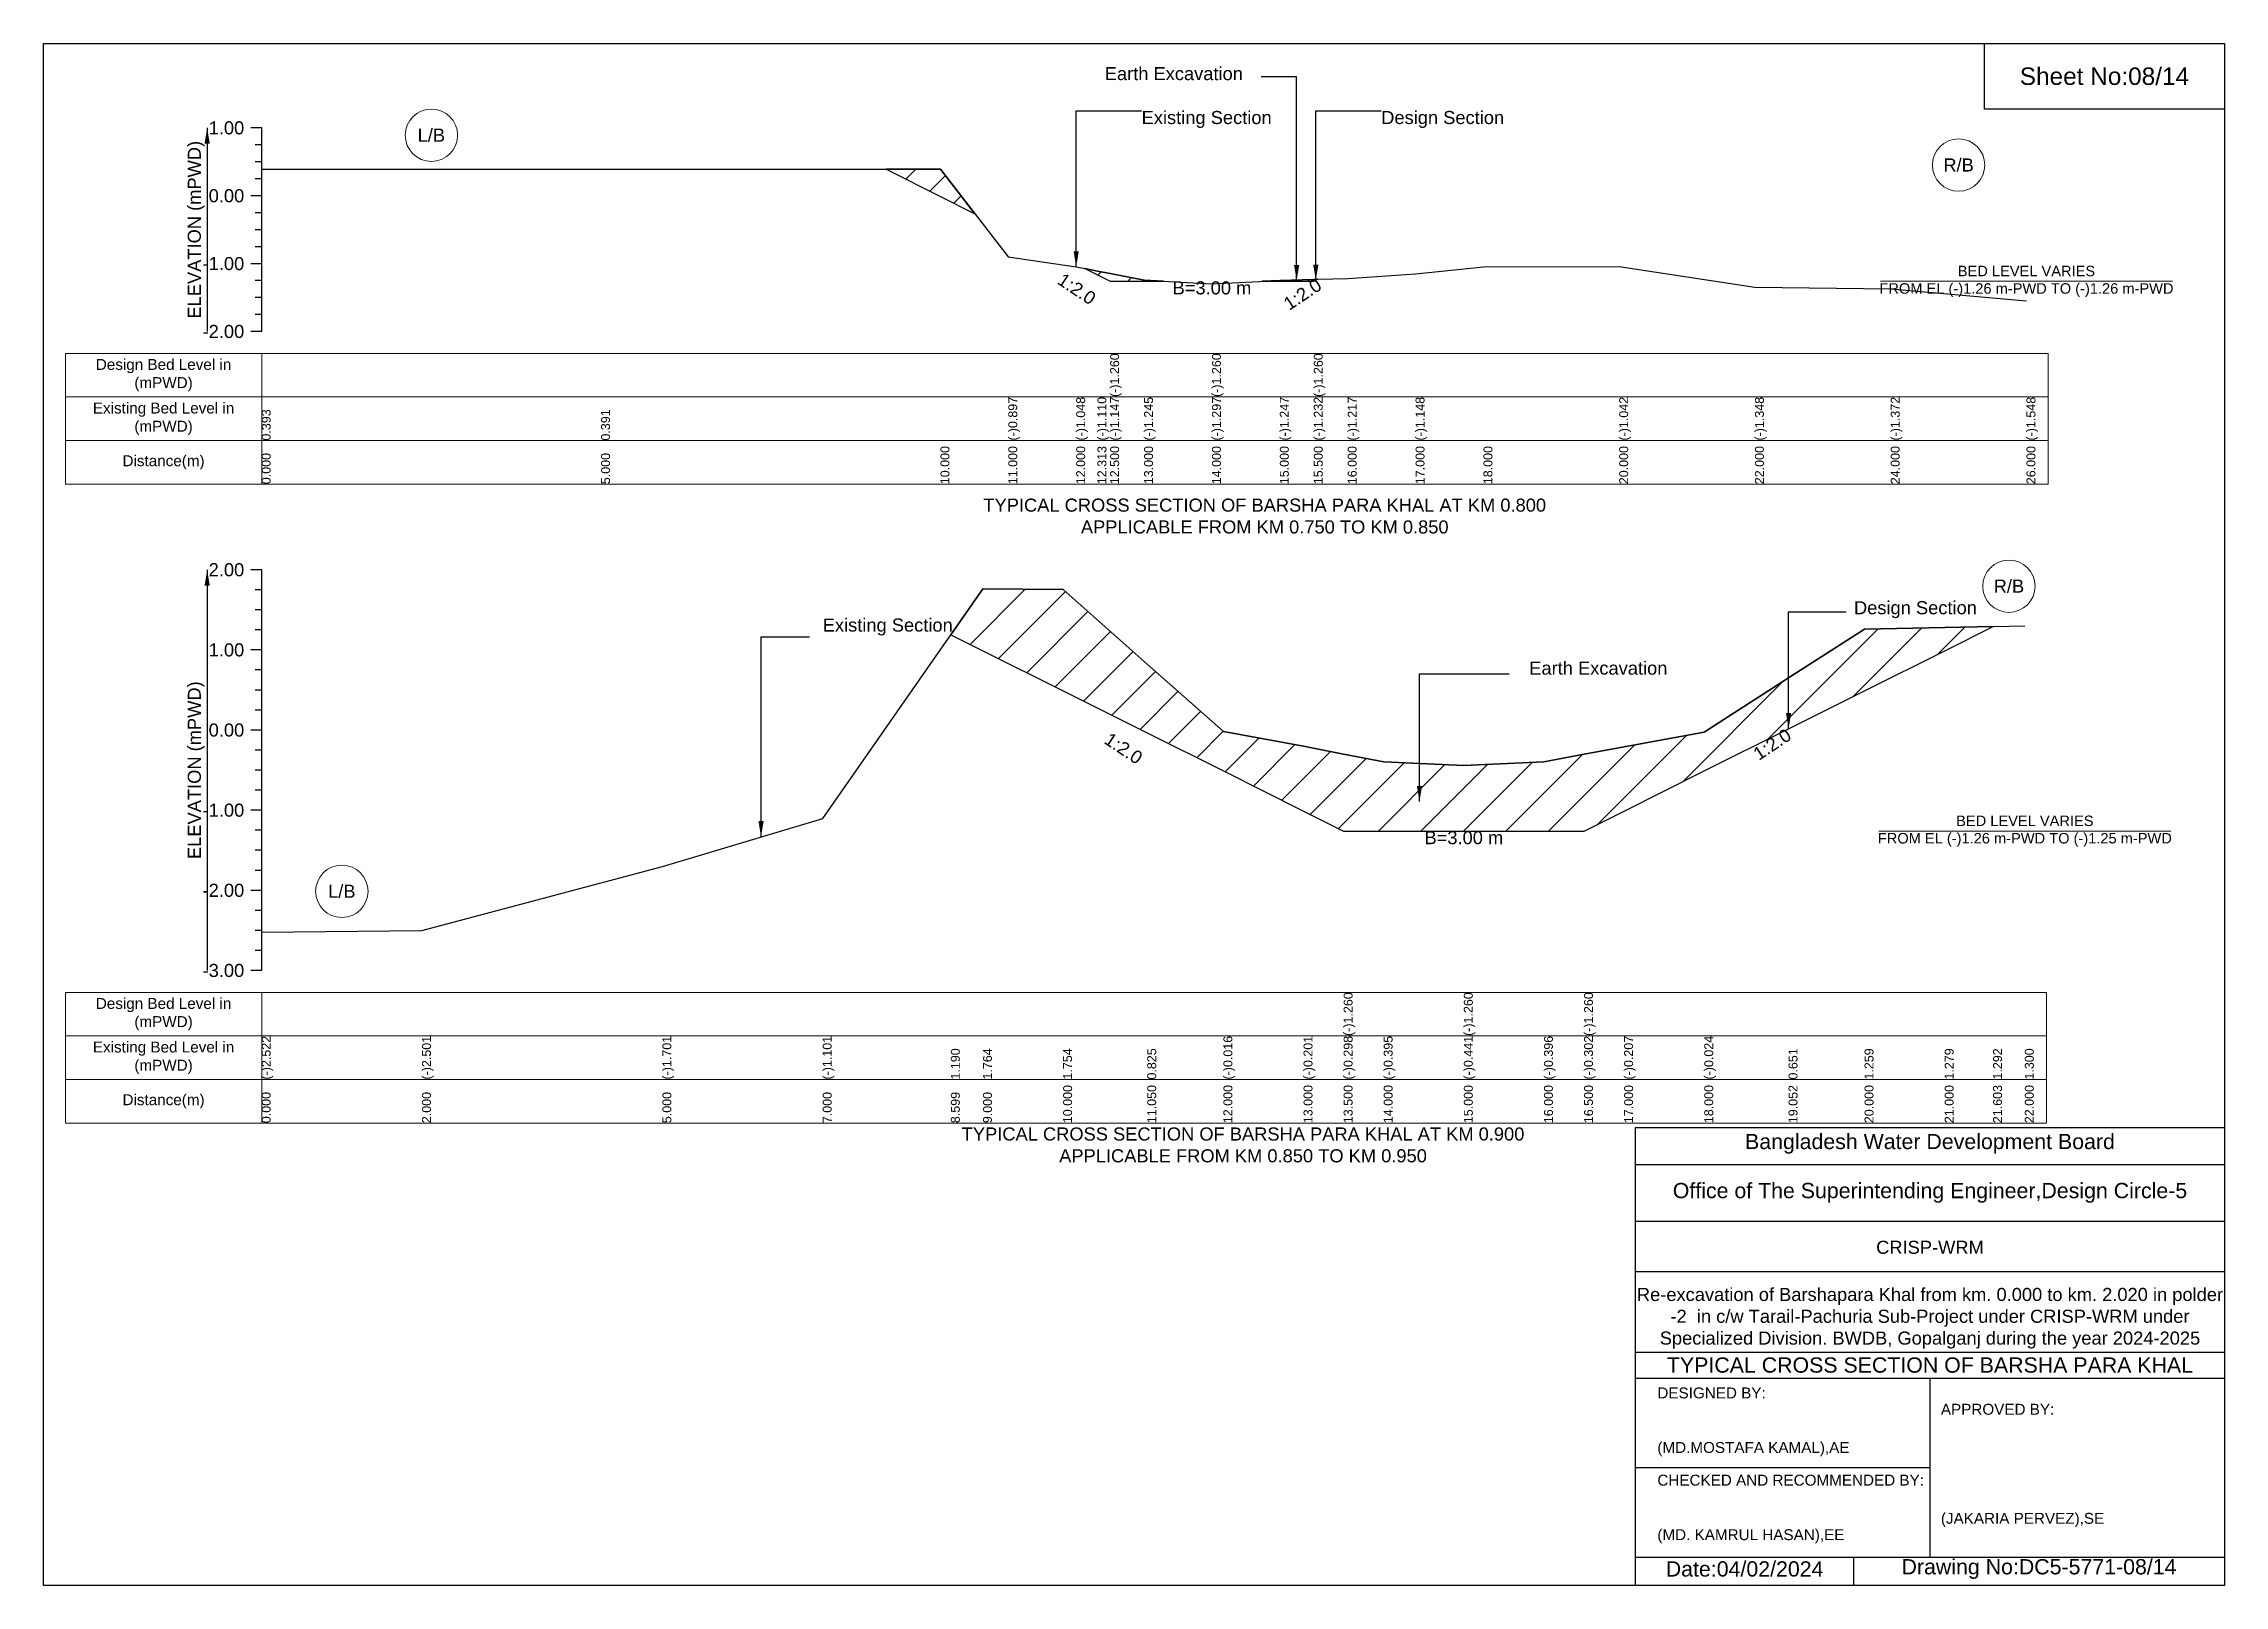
# Model space of a CAD drawing. Header units: inches. Extents: x 91000 to 248000, y -12937 to 0.
# Drawn here: x 170000 to 178000, y -5656 to 0 of the extents above; entities that cross this region are included whole.
import ezdxf

# ---------------------------------------------------------------- set-up
doc = ezdxf.new("R2010")
doc.units = ezdxf.units.IN
doc.header["$LTSCALE"] = 7
doc.header["$MEASUREMENT"] = 0
for name, color, linetype, lineweight in [('Cross section Data Border', 7, 'Continuous', 9), ('Cross Section Labels', 7, 'Continuous', 9), ('Existing_Bed_Level for Xsection', 7, 'Continuous', 25)]:
    doc.layers.add(name, color=color, linetype=linetype, lineweight=lineweight)
doc.styles.get("Standard").update_dxf_attribs({"font": 'arial.ttf'})
doc.dimstyles.get("Standard").update_dxf_attribs({"dimtxt": 0.18, "dimasz": 0.18, "dimexe": 0.18, "dimexo": 0.0625, "dimgap": 0.09, "dimtad": 0, "dimtih": 1, "dimtoh": 1, "dimdec": 4, "dimzin": 0, "dimdsep": 46, "dimtxsty": 'Standard', "dimcen": 0.09, "dimadec": 0, "dimazin": 0, "dimtfac": 1, "dimtdec": 4, "dimtofl": 0, "dimtmove": 0, "dimatfit": 3, "dimfxl": 1, "dimtolj": 1, "dimtzin": 0, "dimarcsym": 0})
pattern_1 = [(45, (0, 252.24), (-66.026096, 66.026096), [])]

msp = doc.modelspace()

# ---------------------------------------------------------------- texts
at = {"attachment_point": 5}
for s, insert, char_height in [('Sheet No:08/14', (177560, -120), 64), ('Bangladesh Water Development Board', (176920, -4036), 56), ('Office of The Superintending Engineer,Design Circle-5', (176920, -4216), 56)]:
    msp.add_mtext(s, dxfattribs=dict(at, insert=insert, char_height=char_height))
for s, insert, char_height, width, attachment_point in [('CRISP-WRM', (176920, -4416), 48, 2240, 5), ('Re-excavation of Barshapara Khal from km. 0.000 to km. 2.020 in polder -2  in c/w Tarail-Pachuria Sub-Project under CRISP-WRM under Specialized Division. BWDB, Gopalganj during the year 2024-2025', (176920, -4676), 48, 2160, 5), ('TYPICAL CROSS SECTION OF BARSHA PARA KHAL', (176920, -4848), 56, 2240, 5), ('DESIGNED BY:^J^J^J(MD.MOSTAFA KAMAL),AE', (175920, -5056), 40, 1120, 4), ('APPROVED BY:^J^J^J^J^J^J(JAKARIA PERVEZ),SE', (176960, -5216), 40, 1120, 4), ('CHECKED AND RECOMMENDED BY:^J^J^J(MD. KAMRUL HASAN),EE', (175920, -5376), 40, 1120, 4), ('Date:04/02/2024', (176240, -5596), 56, 1120, 5), ('Drawing No:DC5-5771-08/14', (177320, -5596), 56, 1760, 5)]:
    msp.add_mtext(s, dxfattribs=dict(insert=insert, char_height=char_height, width=width, attachment_point=attachment_point))
at = {"layer": 'Cross section Data Border', "char_height": 40, "width": 640, "attachment_point": 5}
for s, insert in [('Design Bed Level in (mPWD)', (170440, -1216.3)), ('Existing Bed Level in (mPWD)', (170440, -1376.3)), ('Distance(m)', (170440, -1536.3)), ('Design Bed Level in (mPWD)', (170440, -3560.4)), ('Existing Bed Level in (mPWD)', (170440, -3720.4)), ('Distance(m)', (170440, -3880.4))]:
    msp.add_mtext(s, dxfattribs=dict(at, insert=insert))
at = {"layer": 'Cross Section Labels'}
for s, insert, char_height, attachment_point in [('Earth Excavation', (173892.7, -86), 48, 1), ('L/B', (171422.5, -336.2), 48, 5), ('Existing Section', (174028, -247.1), 48, 1), ('Design Section', (174906.9, -247.1), 48, 1), ('R/B', (177025, -445.5), 48, 5), ('B=3.00 m', (174286, -872), 48, 2), ('BED LEVEL VARIES ^JFROM EL (-)1.26 m-PWD TO (-)1.26 m-PWD', (177274, -872), 38.4, 5), ('TYPICAL CROSS SECTION OF BARSHA PARA KHAL AT KM 0.800^JAPPLICABLE FROM KM 0.750 TO KM 0.850', (174479.6, -1733.4), 48, 5), ('R/B', (177209.7, -1990.5), 48, 5), ('Design Section', (176641.2, -2045.4), 48, 1), ('Existing Section', (172858.1, -2109), 48, 1), ('Earth Excavation', (175450, -2267), 48, 1), ('BED LEVEL VARIES ^JFROM EL (-)1.26 m-PWD TO (-)1.25 m-PWD', (177268, -2888.9), 38.4, 5), ('B=3.00 m', (175210, -2888.9), 48, 2), ('L/B', (171094, -3109.8), 48, 5), ('TYPICAL CROSS SECTION OF BARSHA PARA KHAL AT KM 0.900^JAPPLICABLE FROM KM 0.850 TO KM 0.950', (174400, -4040.4), 48, 5)]:
    msp.add_mtext(s, dxfattribs=dict(at, insert=insert, char_height=char_height, attachment_point=attachment_point))
at = {"layer": 'Cross Section Labels', "char_height": 48, "attachment_point": 2}
for insert, rotation in [((173803.6, -879.9), 326.30993), ((174604.7, -899.5), 33.69007), ((173975.1, -2565.4), 326.30993), ((176327.7, -2550.5), 33.69007)]:
    msp.add_mtext('1:2.0', dxfattribs=dict(at, insert=insert, rotation=rotation))
at = {"layer": 'Existing_Bed_Level for Xsection', "char_height": 48, "attachment_point": 6}
for s, insert in [('1.00', (170736, -309.3)), ('0.00', (170736, -558.3)), ('-1.00', (170736, -807.3)), ('-2.00', (170736, -1056.3)), ('2.00', (170736, -1930.4)), ('1.00', (170736, -2224.4)), ('0.00', (170736, -2518.4)), ('-1.00', (170736, -2812.4)), ('-2.00', (170736, -3106.4)), ('-3.00', (170736, -3400.4))]:
    msp.add_mtext(s, dxfattribs=dict(at, insert=insert))
at = {"layer": 'Existing_Bed_Level for Xsection', "rotation": 90}
for s, insert, char_height, attachment_point in [('ELEVATION (mPWD)', (170560, -682.8), 48, 5), ('(-)1.260', (173912.5, -1296.3), 32.8, 1), ('(-)1.260', (174286, -1296.3), 32.8, 1), ('(-)1.260', (174659.5, -1296.3), 32.8, 1), ('0.393', (170800, -1456.3), 32.8, 1), ('0.391', (172045, -1456.3), 32.8, 1), ('(-)0.897', (173539, -1456.3), 32.8, 1), ('(-)1.048', (173788, -1456.3), 32.8, 1), ('(-)1.110', (173865.9, -1456.3), 32.8, 1), ('(-)1.147', (173912.5, -1456.3), 32.8, 1), ('(-)1.245', (174037, -1456.3), 32.8, 1), ('(-)1.297', (174286, -1456.3), 32.8, 1), ('(-)1.247', (174535, -1456.3), 32.8, 1), ('(-)1.232', (174659.5, -1456.3), 32.8, 1), ('(-)1.217', (174784, -1456.3), 32.8, 1), ('(-)1.148', (175033, -1456.3), 32.8, 1), ('(-)1.042', (175780, -1456.3), 32.8, 1), ('(-)1.348', (176278, -1456.3), 32.8, 1), ('(-)1.372', (176776, -1456.3), 32.8, 1), ('(-)1.548', (177274, -1456.3), 32.8, 1), ('0.000', (170800, -1616.3), 32.8, 1), ('5.000', (172045, -1616.3), 32.8, 1), ('10.000', (173290, -1616.3), 32.8, 1), ('11.000', (173539, -1616.3), 32.8, 1), ('12.000', (173788, -1616.3), 32.8, 1), ('12.313', (173865.9, -1616.3), 32.8, 1), ('12.500', (173912.5, -1616.3), 32.8, 1), ('13.000', (174037, -1616.3), 32.8, 1), ('14.000', (174286, -1616.3), 32.8, 1), ('15.000', (174535, -1616.3), 32.8, 1), ('15.500', (174659.5, -1616.3), 32.8, 1), ('16.000', (174784, -1616.3), 32.8, 1), ('17.000', (175033, -1616.3), 32.8, 1), ('18.000', (175282, -1616.3), 32.8, 1), ('20.000', (175780, -1616.3), 32.8, 1), ('22.000', (176278, -1616.3), 32.8, 1), ('24.000', (176776, -1616.3), 32.8, 1), ('26.000', (177274, -1616.3), 32.8, 1), ('ELEVATION (mPWD)', (170560, -2665.4), 48, 5), ('(-)1.260', (174769, -3640.4), 32.8, 1), ('(-)1.260', (175210, -3640.4), 32.8, 1), ('(-)1.260', (175651, -3640.4), 32.8, 1), ('(-)2.522', (170800, -3800.4), 32.8, 1), ('(-)2.501', (171388, -3800.4), 32.8, 1), ('(-)1.701', (172270, -3800.4), 32.8, 1), ('(-)1.101', (172858, -3800.4), 32.8, 1), ('(-)0.016', (174328, -3800.4), 32.8, 1), ('(-)0.201', (174622, -3800.4), 32.8, 1), ('(-)0.298', (174769, -3800.4), 32.8, 1), ('(-)0.395', (174916, -3800.4), 32.8, 1), ('(-)0.441', (175210, -3800.4), 32.8, 1), ('(-)0.396', (175504, -3800.4), 32.8, 1), ('(-)0.302', (175651, -3800.4), 32.8, 1), ('(-)0.207', (175798, -3800.4), 32.8, 1), ('(-)0.024', (176092, -3800.4), 32.8, 1), ('1.190', (173328.2, -3800.4), 32.8, 1), ('1.764', (173446, -3800.4), 32.8, 1), ('1.754', (173740, -3800.4), 32.8, 1), ('0.825', (174048.6, -3800.4), 32.8, 1), ('0.651', (176401.2, -3800.4), 32.8, 1), ('1.259', (176680, -3800.4), 32.8, 1), ('1.279', (176974, -3800.4), 32.8, 1), ('1.292', (177151.4, -3800.4), 32.8, 1), ('1.300', (177268, -3800.4), 32.8, 1), ('10.000', (173740, -3960.4), 32.8, 1), ('11.050', (174048.6, -3960.4), 32.8, 1), ('12.000', (174328, -3960.4), 32.8, 1), ('13.000', (174622, -3960.4), 32.8, 1), ('13.500', (174769, -3960.4), 32.8, 1), ('14.000', (174916, -3960.4), 32.8, 1), ('15.000', (175210, -3960.4), 32.8, 1), ('16.000', (175504, -3960.4), 32.8, 1), ('16.500', (175651, -3960.4), 32.8, 1), ('17.000', (175798, -3960.4), 32.8, 1), ('18.000', (176092, -3960.4), 32.8, 1), ('19.052', (176401.2, -3960.4), 32.8, 1), ('20.000', (176680, -3960.4), 32.8, 1), ('21.000', (176974, -3960.4), 32.8, 1), ('21.603', (177151.4, -3960.4), 32.8, 1), ('22.000', (177268, -3960.4), 32.8, 1), ('0.000', (170800, -3960.4), 32.8, 1), ('2.000', (171388, -3960.4), 32.8, 1), ('5.000', (172270, -3960.4), 32.8, 1), ('7.000', (172858, -3960.4), 32.8, 1), ('8.599', (173328.2, -3960.4), 32.8, 1), ('9.000', (173446, -3960.4), 32.8, 1)]:
    msp.add_mtext(s, dxfattribs=dict(at, insert=insert, char_height=char_height, attachment_point=attachment_point))

# ---------------------------------------------------------------- hatches: boundary and pattern name
at = {"layer": 'Existing_Bed_Level for Xsection'}
h = msp.add_hatch(dxfattribs=at)
h.set_pattern_fill('ANSI31', color=256, scale=747, style=0)
h.set_pattern_definition(pattern_1)
h.paths.add_polyline_path([(173090.3, -460.9), (173290, -560.8), (173416.7, -624.2), (173290, -460.9)])
h = msp.add_hatch(dxfattribs=at)
h.set_pattern_fill('ANSI31', color=256, scale=747, style=0)
h.set_pattern_definition(pattern_1)
h.paths.add_polyline_path([(173819.2, -825.4), (173865.9, -848.7), (173912.5, -872), (174037, -872), (174108.8, -872), (174037, -868.3), (173912.5, -843.8), (173865.9, -834.6)])
h = msp.add_hatch(dxfattribs=at)
h.set_pattern_fill('ANSI31', color=256, scale=747, style=0)
h.set_pattern_definition(pattern_1)
h.paths.add_polyline_path([(174470.3, -872), (174535, -872), (174659.5, -872), (174666.9, -868.3), (174674.3, -864.6), (174666.9, -864.9), (174659.5, -865.1), (174535, -868.8)])
h = msp.add_hatch(dxfattribs=at)
h.set_pattern_fill('ANSI31', color=256, scale=882, style=0)
h.set_pattern_definition([(45, (0, -195.91), (-77.95852, 77.95852), [])])
h.paths.add_polyline_path([(173328.2, -2168.5), (173446, -2227.4), (173740, -2374.4), (174048.6, -2528.7), (174328, -2668.4), (174622, -2815.4), (174769, -2888.9), (174916, -2888.9), (175210, -2888.9), (175504, -2888.9), (175651, -2888.9), (175798, -2815.4), (176092, -2668.4), (176401.2, -2513.8), (176680, -2374.4), (176974, -2227.4), (177151.4, -2138.7), (176974, -2142.4), (176680, -2148.3), (176401.2, -2327.1), (176092, -2525.5), (175798, -2579.3), (175651, -2607.1), (175504, -2634.9), (175210, -2648.1), (174916, -2634.6), (174769, -2606.1), (174622, -2577.5), (174328, -2523.1), (174048.6, -2275.9), (173740, -2002.8), (173446, -1999.8)])

# ---------------------------------------------------------------- linework, layer by layer
for points in [[(170000, 0), (178000, 0), (178000, -5656), (170000, -5656)], [(177120, 0), (178000, 0), (178000, -240), (177120, -240)]]:
    msp.add_lwpolyline(points, close=True)
for points in [[(175840, -5656), (175840, -3976), (178000, -3976)], [(175840, -4112), (178000, -4112)], [(175840, -4320), (178000, -4320)], [(175840, -4504), (178000, -4504)], [(175840, -4800), (178000, -4800)], [(175840, -4896), (178000, -4896)], [(176920, -4896), (176920, -5552)], [(175840, -5224), (176920, -5224)], [(175840, -5552), (178000, -5552)], [(176640, -5552), (176640, -5656)]]:
    msp.add_lwpolyline(points)
at = {"layer": 'Cross section Data Border'}
for points in [[(170080, -1136.3), (177354, -1136.3), (177354, -1616.3), (170080, -1616.3)], [(170080, -3480.4), (177348, -3480.4), (177348, -3960.4), (170080, -3960.4)]]:
    msp.add_lwpolyline(points, close=True, dxfattribs=at)
for points in [[(170800, -1136.3), (170800, -1616.3)], [(170080, -1296.3), (177354, -1296.3)], [(170080, -1456.3), (177354, -1456.3)], [(170800, -3480.4), (170800, -3960.4)], [(170080, -3640.4), (177348, -3640.4)], [(170080, -3800.4), (177348, -3800.4)]]:
    msp.add_lwpolyline(points, dxfattribs=at)
at = {"layer": 'Cross Section Labels'}
for points in [[(176738.2, -872), (177809.8, -872)], [(176732.2, -2888.9), (177803.8, -2888.9)]]:
    msp.add_lwpolyline(points, dxfattribs=at)
for centre in [(171422.5, -336.2), (177025, -445.5), (177209.7, -1990.5), (171094, -3109.8)]:
    msp.add_circle(centre, 96, dxfattribs=at)
at = {"layer": 'Existing_Bed_Level for Xsection'}
for points in [[(170800, -309.3), (170760, -309.3)], [(170800, -1056.3), (170800, -807.3), (170800, -558.3), (170800, -309.3)], [(170800, -371.6), (170776, -371.6)], [(170800, -433.8), (170776, -433.8)], [(170800, -460.5), (172045, -460.9), (173290, -460.9), (173539, -781.7), (173788, -819.3), (173819.2, -825.4), (173865.9, -834.6), (173912.5, -843.8), (173912.5, -843.8), (174037, -868.3), (174286, -881.3), (174286, -881.3), (174535, -868.8), (174659.5, -865.1), (174659.5, -865.1), (174666.9, -864.9), (174674.3, -864.6), (174784, -861.3), (175033, -844.2), (175282, -819.3), (175780, -817.8), (176278, -894), (176776, -899.9), (177274, -943.8)], [(170800, -558.3), (170760, -558.3)], [(170800, -496.1), (170776, -496.1)], [(170800, -620.6), (170776, -620.6)], [(170800, -682.8), (170776, -682.8)], [(170800, -745.1), (170776, -745.1)], [(170800, -807.3), (170760, -807.3)], [(170800, -869.6), (170776, -869.6)], [(170800, -931.8), (170776, -931.8)], [(170800, -994.1), (170776, -994.1)], [(170800, -1056.3), (170760, -1056.3)], [(170800, -1930.4), (170760, -1930.4)], [(170800, -3400.4), (170800, -3106.4), (170800, -2812.4), (170800, -2518.4), (170800, -2224.4), (170800, -1930.4)], [(170800, -3259.9), (171388, -3253.7), (172270, -3018.5), (172858, -2842.1), (173328.2, -2168.5), (173446, -1999.8), (173740, -2002.8), (174048.6, -2275.9), (174328, -2523.1), (174622, -2577.5), (174769, -2606.1), (174769, -2606.1), (174916, -2634.6), (175210, -2648.1), (175210, -2648.1), (175504, -2634.9), (175651, -2607.1), (175651, -2607.1), (175798, -2579.3), (176092, -2525.5), (176401.2, -2327.1), (176680, -2148.3), (176974, -2142.4), (177151.4, -2138.7), (177268, -2136.2)], [(170800, -2003.9), (170776, -2003.9)], [(170800, -2077.4), (170776, -2077.4)], [(170800, -2150.9), (170776, -2150.9)], [(170800, -2224.4), (170760, -2224.4)], [(170800, -2297.9), (170776, -2297.9)], [(170800, -2371.4), (170776, -2371.4)], [(170800, -2444.9), (170776, -2444.9)], [(170800, -2518.4), (170760, -2518.4)], [(170800, -2591.9), (170776, -2591.9)], [(170800, -2665.4), (170776, -2665.4)], [(170800, -2738.9), (170776, -2738.9)], [(170800, -2812.4), (170760, -2812.4)], [(170800, -2885.9), (170776, -2885.9)], [(170800, -2959.4), (170776, -2959.4)], [(170800, -3032.9), (170776, -3032.9)], [(170800, -3106.4), (170760, -3106.4)], [(170800, -3179.9), (170776, -3179.9)], [(170800, -3253.4), (170776, -3253.4)], [(170800, -3326.9), (170776, -3326.9)], [(170800, -3400.4), (170760, -3400.4)]]:
    msp.add_lwpolyline(points, dxfattribs=at)
for points in [[(173090.3, -460.9), (173290, -560.8), (173416.7, -624.2), (173290, -460.9)], [(173819.2, -825.4), (173865.9, -848.7), (173912.5, -872), (173912.5, -872), (174037, -872), (174108.8, -872), (174037, -868.3), (173912.5, -843.8), (173912.5, -843.8), (173865.9, -834.6)], [(174470.3, -872), (174535, -872), (174659.5, -872), (174659.5, -872), (174666.9, -868.3), (174674.3, -864.6), (174666.9, -864.9), (174659.5, -865.1), (174659.5, -865.1), (174535, -868.8)], [(173328.2, -2168.5), (173446, -2227.4), (173740, -2374.4), (174048.6, -2528.7), (174328, -2668.4), (174622, -2815.4), (174769, -2888.9), (174769, -2888.9), (174916, -2888.9), (175210, -2888.9), (175210, -2888.9), (175504, -2888.9), (175651, -2888.9), (175651, -2888.9), (175798, -2815.4), (176092, -2668.4), (176401.2, -2513.8), (176680, -2374.4), (176974, -2227.4), (177151.4, -2138.7), (177151.4, -2138.7), (177151.4, -2138.7), (176974, -2142.4), (176680, -2148.3), (176401.2, -2327.1), (176092, -2525.5), (175798, -2579.3), (175651, -2607.1), (175651, -2607.1), (175504, -2634.9), (175210, -2648.1), (175210, -2648.1), (174916, -2634.6), (174769, -2606.1), (174769, -2606.1), (174622, -2577.5), (174328, -2523.1), (174048.6, -2275.9), (173740, -2002.8), (173446, -1999.8)]]:
    msp.add_lwpolyline(points, close=True, dxfattribs=at)

msp.set_redraw_order([(e.dxf.handle, doc.entitydb.next_handle()) for e in msp.query("TEXT MTEXT ATTDEF DIMENSION ARC_DIMENSION")])  # texts and dimensions are drawn at this point

# ---------------------------------------------------------------- leaders
at = {"layer": 'Cross Section Labels', "annotation_type": 0, "has_hookline": 1}
for points, hookline_direction, text_width in [([(174596.6, -869.5), (174596.6, -121.6), (174466.8, -121.6)], 1, 497), ([(173788, -819.3), (173788, -247.1), (174027.9, -247.1)], 0, 467.2), ([(174666.9, -868.3), (174666.9, -247.1), (174906.8, -247.1)], 0, 441.2), ([(176401.2, -2513.8), (176401.2, -2084.9), (176613, -2084.9)], 0, 441.2), ([(172631.8, -2910), (172631.8, -2176.8), (172809.4, -2176.8)], 0, 467.2), ([(175047.2, -2780.9), (175047.2, -2311.6), (175376.2, -2311.6)], 0, 497)]:
    msp.add_leader(points, dimstyle='Standard', override={"dimasz": 57.6}, dxfattribs=dict(at, hookline_direction=hookline_direction, text_width=text_width))
at = {"layer": 'Existing_Bed_Level for Xsection'}
for points in [[(170600, -309.3), (170600, -1056.3)], [(170600, -1930.4), (170600, -3400.4)]]:
    msp.add_leader(points, dimstyle='Standard', override={"dimasz": 57.6}, dxfattribs=at)

doc.saveas('drawing.dxf')
